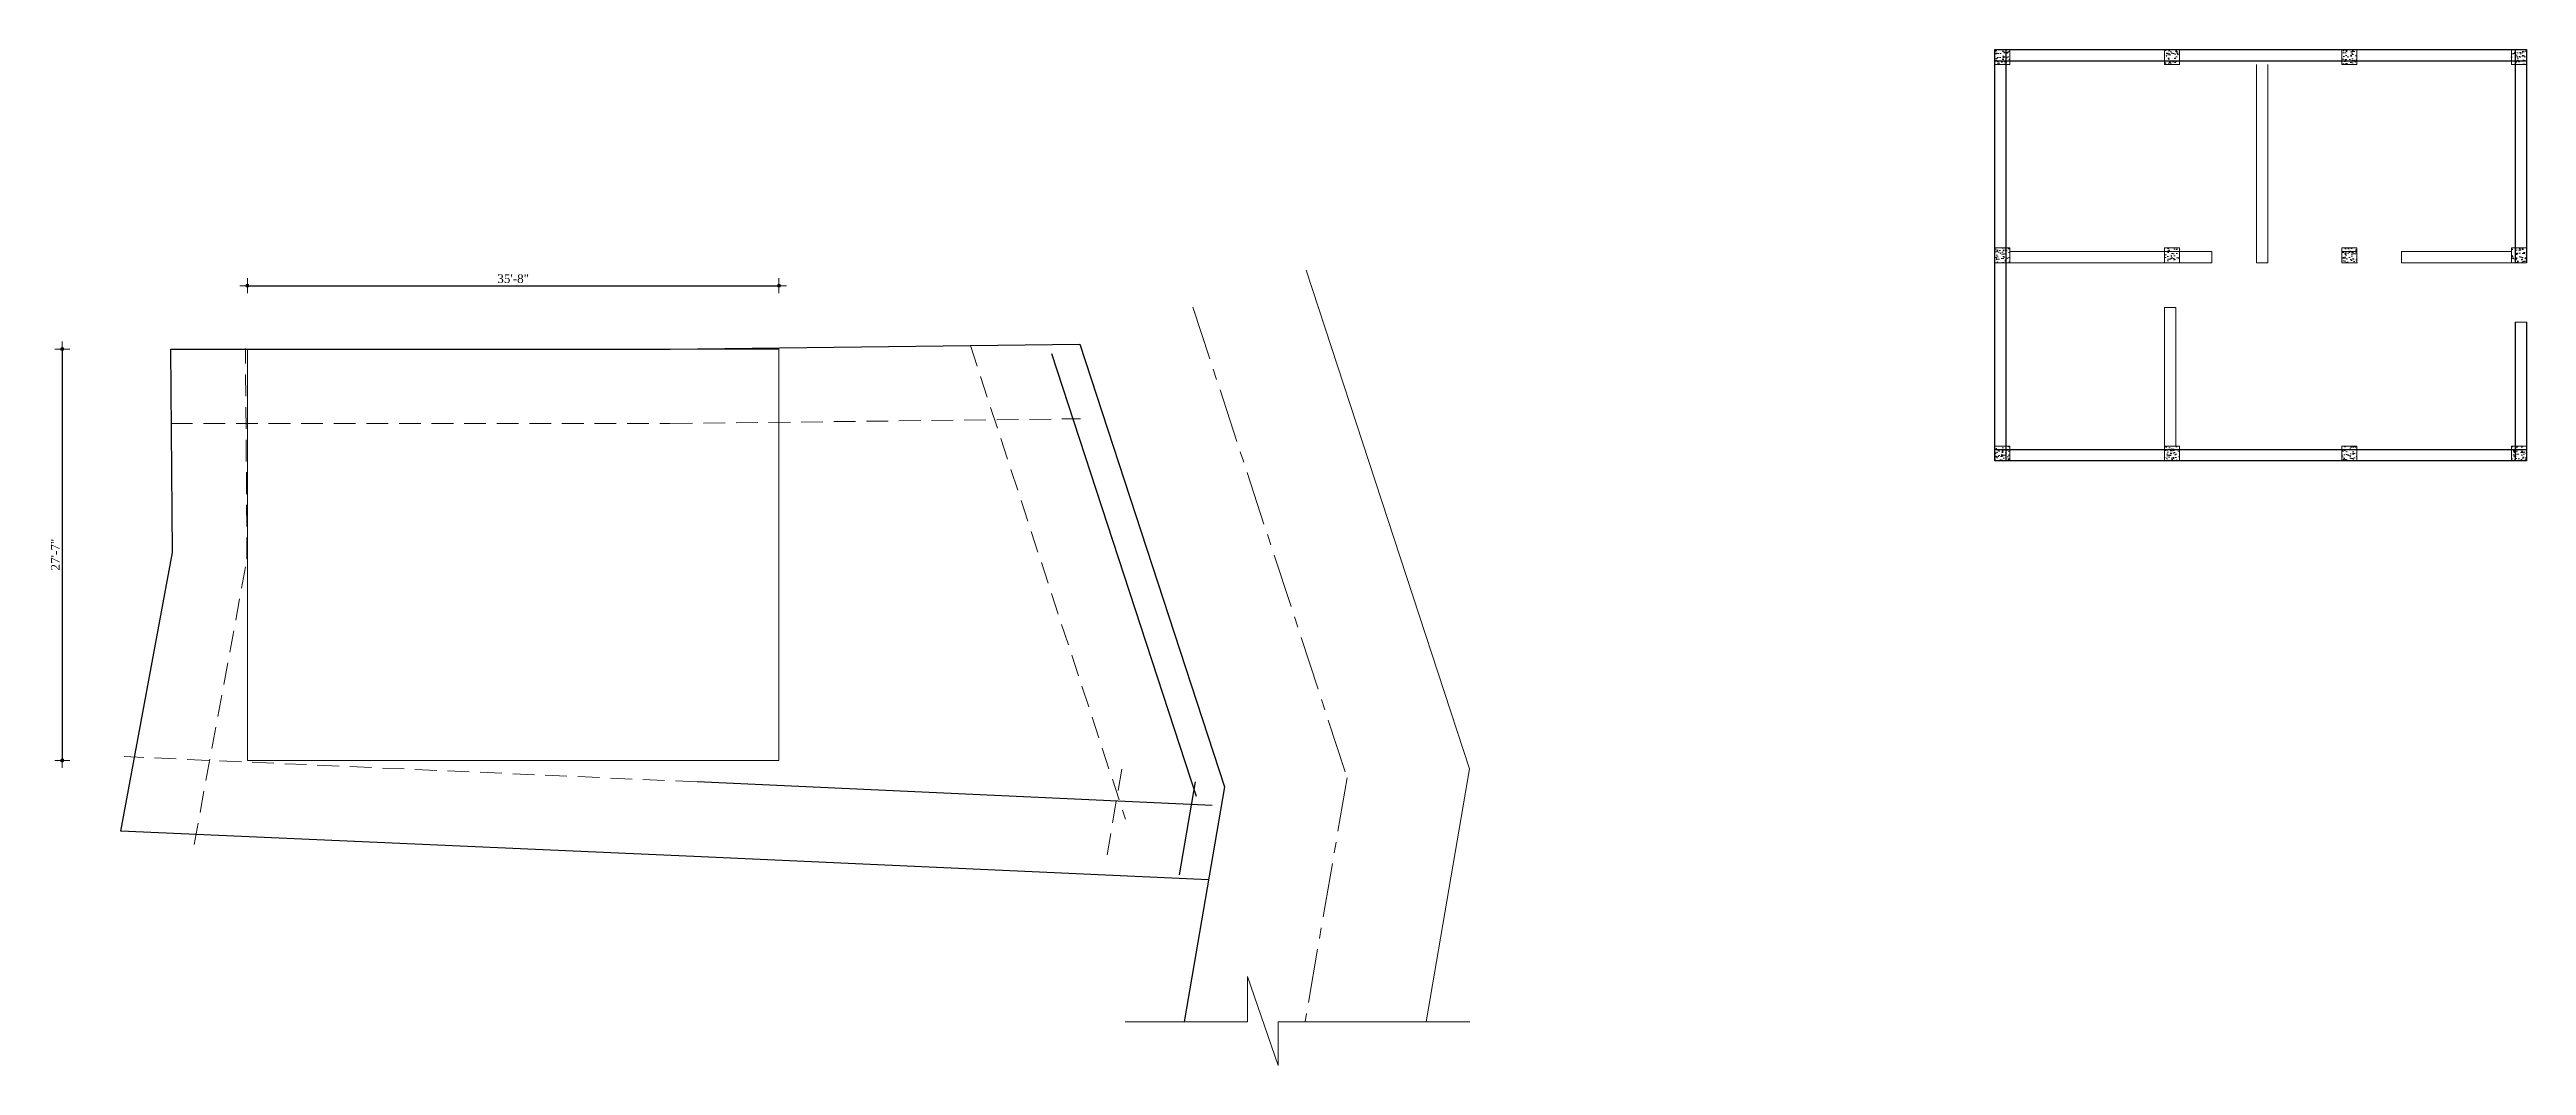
# Model space of a CAD drawing. Header units: inches. Extents: x 897 to 49934, y -34925 to -18564.
# Drawn here: x 39821 to 41816, y -24792 to -23974 of the extents above; entities that cross this region are included whole.
import ezdxf

# ---------------------------------------------------------------- set-up
doc = ezdxf.new("R2010")
doc.units = ezdxf.units.IN
doc.header["$LTSCALE"] = 35
doc.header["$MEASUREMENT"] = 0
doc.header["$PDMODE"] = 34
doc.linetypes.add('CENTER', pattern=[2, 1.25, -0.25, 0.25, -0.25])
doc.linetypes.add('DASHED', pattern=[0.75, 0.5, -0.25])
for name, color, linetype, lineweight in [('Boundary', 1, 'Continuous', 30), ('Centre', 8, 'CENTER', 5), ('CORNICE', 150, 'Continuous', 9), ('HACTH', 8, 'Continuous', 13), ('Road', 3, 'Continuous', 5), ('SES-Access Road', 2, 'Continuous', 15), ('SES-DIMENSION', 142, 'Continuous', 13), ('SES-Wall Plan', 6, 'Continuous', 30), ('SeTBACK', 2, 'DASHED', 5)]:
    doc.layers.add(name, color=color, linetype=linetype, lineweight=lineweight)
doc.styles.add('7 INCH', font='times.ttf', dxfattribs={"height": 7})
doc.dimstyles.new('7 INCH', dxfattribs={"dimscale": 0, "dimtxt": 7, "dimasz": 1, "dimexe": 2, "dimexo": 9, "dimgap": 2, "dimtad": 1, "dimdec": 0, "dimzin": 3, "dimdsep": 46, "dimlunit": 4, "dimtxsty": '7 INCH', "dimblk": 'DIM', "dimcen": 3, "dimdle": 3, "dimse1": 1, "dimse2": 1, "dimclrd": 256, "dimclre": 256, "dimclrt": 7, "dimadec": 1, "dimazin": 2, "dimtfac": 1, "dimtdec": 0, "dimtix": 1, "dimtofl": 0, "dimtmove": 2, "dimatfit": 3, "dimldrblk": 'ARW', "dimfxl": 2, "dimfrac": 2, "dimtolj": 2, "dimtzin": 0, "dimarcsym": 0})

msp = doc.modelspace()

# ---------------------------------------------------------------- blocks, each defined once
blk = doc.blocks.new('DIM')
at = {"layer": 'SES-DIMENSION'}
h = blk.add_hatch(color=256, dxfattribs=at)
h.paths.add_polyline_path([(0, 1.3), (0, 0), (1.3, 0, 0.414214)])
h.paths.add_polyline_path([(1.3, 0), (0, 0), (0, -1.3, 0.414214)])
h.paths.add_polyline_path([(0, 0), (-1.3, 0, 0.414214), (0, -1.3)])
h.paths.add_polyline_path([(0, 1.3, 0.414214), (-1.3, 0), (0, 0)])
for p, q in [((-6, 0), (6, 0)), ((0, 6), (0, -6))]:
    blk.add_line(p, q, dxfattribs=at)
blk.add_circle((0, 0), 1.28, dxfattribs=at)
blk = doc.blocks.new('*D1077')
at = {"layer": 'Defpoints', "color": 0, "transparency": 16777216}
for p in [(39980.4, -24214.9), (39831.3, -24546.2), (39980.4, -24546.2)]:
    blk.add_point(p, dxfattribs=at)
at = {"layer": 'SES-Access Road', "lineweight": -2, "transparency": 16777216}
blk.add_line((39831.3, -24215.9), (39831.3, -24545.2), dxfattribs=at)
for p, rotation in [((39831.3, -24214.9), 90), ((39831.3, -24546.2), 270)]:
    blk.add_blockref('DIM', p, dxfattribs=dict(at, rotation=rotation))
at = {"layer": 'SES-Access Road', "color": 7, "transparency": 16777216, "insert": (39825.7, -24380.5), "char_height": 7, "attachment_point": 5, "rotation": 90, "style": '7 INCH'}
blk.add_mtext('\\A2;27\'-7"', dxfattribs=at)
blk = doc.blocks.new('ARW')
at = {"layer": 'SES-DIMENSION'}
blk.add_lwpolyline([(10, 0, 0, 6, 0), (0, 0, 0, 0, 0), (10, 0, 0, 0, 0)], format="xyseb", dxfattribs=at)
blk = doc.blocks.new('*D1078')
at = {"layer": 'Defpoints', "color": 0, "transparency": 16777216}
for p in [(40408.6, -24163.9), (40408.6, -24214.9), (39980.4, -24273.6)]:
    blk.add_point(p, dxfattribs=at)
at = {"layer": 'SES-Access Road', "lineweight": -2, "transparency": 16777216}
blk.add_line((39981.4, -24163.9), (40407.6, -24163.9), dxfattribs=at)
at = {"layer": 'SES-Access Road', "lineweight": -2, "transparency": 16777216, "rotation": 180}
blk.add_blockref('DIM', (39980.4, -24163.9), dxfattribs=at)
at = {"layer": 'SES-Access Road', "lineweight": -2, "transparency": 16777216}
blk.add_blockref('DIM', (40408.6, -24163.9), dxfattribs=at)
at = {"layer": 'SES-Access Road', "color": 7, "transparency": 16777216, "insert": (40194.5, -24158.3), "char_height": 7, "attachment_point": 5, "style": '7 INCH'}
blk.add_mtext('\\A2;35\'-8"', dxfattribs=at)
blk = doc.blocks.new('sfvhsfh')
at = {"layer": 'HACTH', "transparency": 33554483}
h = blk.add_hatch(dxfattribs=at)
h.set_pattern_fill('AR-CONC', color=256)
h.set_pattern_definition([(50, (0, 0), (7.1726018, -0.62752135), [0.75, -8.25]), (355, (0, 0), (-1.3875133, 7.5219213), [0.6, -6.6]), (100.451444, (0.598, -0.052), (5.7850885, 6.8943999), [0.6374019, -7.0114211]), (46.1842, (0, 2), (10.6724133, -1.6551928), [1.125, -12.375]), (96.635635, (0.889, 1.862), (9.3466195, 9.741186), [0.9561034, -10.5171376]), (351.184164, (0, 2), (9.3466195, 9.741186), [0.9, -9.9]), (21, (1, 1.5), (5.9690705, -4.0261889), [0.75, -8.25]), (326, (1, 1.5), (2.4331533, 7.2515005), [0.6, -6.6]), (71.451445, (1.4974, 1.1645), (8.4022238, 3.2253115), [0.6374019, -7.0114211]), (37.5, (0, 0), (0.12159855, 3.32893854), [0, -6.52, 0, -6.7, 0, -6.625]), (7.5, (0, 0), (2.63069537, 3.94411712), [0, -3.82, 0, -6.37, 0, -2.525]), (327.5, (-2.23, 0), (5.33822436, -0.22554872), [0, -2.5, 0, -7.8, 0, -10.35]), (317.5, (-3.23, 0), (5.8318617, 1.00104982), [0, -3.25, 0, -5.18, 0, -7.35])])
h.paths.add_polyline_path([(41126.3, -23988.9), (41114.3, -23988.9), (41114.3, -24000.9), (41126.3, -24000.9)])
at = {"layer": 'CORNICE'}
blk.add_lwpolyline([(41114.3, -23988.9), (41126.3, -23988.9), (41126.3, -24000.9), (41114.3, -24000.9)], close=True, dxfattribs=at)

# ---------------------------------------------------------------- dimensions: what is measured, and where the dimension line sits
at = {"layer": 'SES-Access Road'}
dim = msp.add_linear_dim(base=(40408.58, -24163.89), p1=(39980.4, -24273.58), p2=(40408.58, -24214.9), dimstyle='7 INCH', override={"dimscale": 1}, dxfattribs=at)
dim.commit()
dim.dimension.update_dxf_attribs({"geometry": '*D1078', "text_midpoint": (40194.49, -24158.33)})
dim = msp.add_linear_dim(base=(39831.25, -24546.18), p1=(39980.4, -24214.9), p2=(39980.4, -24546.18), angle=90, dimstyle='7 INCH', override={"dimscale": 1}, dxfattribs=at)
dim.commit()
dim.dimension.update_dxf_attribs({"geometry": '*D1077', "text_midpoint": (39825.68, -24380.54)})

# ---------------------------------------------------------------- linework, layer by layer
for p, q in [((40628, -24218.56), (40744.68, -24574.88)), ((40757.38, -24582.38), (40342.81, -24563.51)), ((40743.83, -24563.35), (40730.99, -24638.26))]:
    msp.add_line(p, q)
at = {"layer": 'Boundary'}
for p, q in [((39920.09, -24378.9), (39918.83, -24214.9)), ((39918.83, -24214.9), (40320.83, -24214.9)), ((40320.83, -24214.9), (40650.81, -24211.09)), ((40650.81, -24211.09), (40767.49, -24567.41)), ((39878.53, -24603.08), (39920.09, -24378.9)), ((40767.49, -24567.41), (40735.03, -24756.79)), ((40340.08, -24623.45), (39878.53, -24603.08)), ((40754.65, -24642.32), (40340.08, -24623.45))]:
    msp.add_line(p, q, dxfattribs=at)
at = {"layer": 'Centre'}
for p, q in [((40742.04, -24181.22), (40866.13, -24560.16)), ((40866.13, -24560.16), (40832.43, -24756.79))]:
    msp.add_line(p, q, dxfattribs=at)
at = {"layer": 'Road'}
for p, q in [((40833.28, -24151.34), (40964.77, -24552.91)), ((40964.77, -24552.91), (40929.83, -24756.79))]:
    msp.add_line(p, q, dxfattribs=at)
at = {"layer": 'SES-Access Road'}
for p, q in [((41399.91, -24136.4), (41562.67, -24136.4)), ((41667.36, -24136.4), (41679.36, -24136.4)), ((41715.36, -24136.4), (41715.36, -24145.4)), ((41715.36, -24136.4), (41804.09, -24136.4)), ((41399.91, -24145.4), (41562.67, -24145.4)), ((41598.67, -24145.4), (41607.67, -24145.4)), ((41667.36, -24145.4), (41679.36, -24145.4)), ((41715.36, -24145.4), (41804.09, -24145.4)), ((41807.09, -24145.4), (41816.09, -24145.4)), ((41524.64, -24181.4), (41533.64, -24181.4)), ((41807.09, -24193.4), (41816.09, -24193.4))]:
    msp.add_line(p, q, dxfattribs=at)
for points in [[(41598.67, -24145.4), (41598.67, -23985.76)], [(41607.67, -24145.4), (41607.67, -23985.76)], [(41562.67, -24145.4), (41562.67, -24136.4)], [(41524.64, -24293.04), (41524.64, -24181.4)], [(41533.64, -24293.04), (41533.64, -24181.4)]]:
    msp.add_lwpolyline(points, dxfattribs=at)
at = {"layer": 'SES-DIMENSION'}
msp.add_lwpolyline([(39980.4, -24214.9), (40408.58, -24214.9), (40408.58, -24546.18), (39980.4, -24546.18)], close=True, dxfattribs=at)
msp.add_lwpolyline([(40687.52, -24756.79), (40785.84, -24756.79), (40785.84, -24720.13), (40810.6, -24791.84), (40810.6, -24756.79), (40965.06, -24756.79)], dxfattribs=at)
at = {"layer": 'SES-Wall Plan'}
for p, q in [((41387.91, -23973.76), (41816.09, -23973.76)), ((41387.91, -24305.04), (41387.91, -23973.76)), ((41396.91, -24305.04), (41396.91, -23973.76)), ((41807.09, -23973.76), (41807.09, -24145.4)), ((41816.09, -23973.76), (41816.09, -24145.4)), ((41387.91, -23982.76), (41816.09, -23982.76)), ((41807.09, -24193.4), (41807.09, -24305.04)), ((41816.09, -24193.4), (41816.09, -24305.04)), ((41816.09, -24296.04), (41387.91, -24296.04)), ((41816.09, -24305.04), (41387.91, -24305.04))]:
    msp.add_line(p, q, dxfattribs=at)
at = {"layer": 'SeTBACK'}
for p, q in [((39980.13, -24384.18), (39978.83, -24214.44)), ((40562.75, -24212.11), (40687.66, -24593.55)), ((39918.83, -24274.9), (40320.83, -24274.9)), ((40321.52, -24274.9), (40651.5, -24271.09)), ((39937.52, -24614.01), (39980.13, -24384.18)), ((40342.72, -24563.51), (39881.17, -24543.13)), ((40684.69, -24553.22), (40671.86, -24628.13))]:
    msp.add_line(p, q, dxfattribs=at)

# ---------------------------------------------------------------- block references
at = {"layer": 'SES-Access Road'}
for p in [(273.64, 15.13), (410.37, 15.13), (553.09, 15.13), (689.82, 15.13), (273.64, -144.51), (410.37, -144.51), (553.09, -144.51), (689.82, -144.51), (273.64, -304.15), (410.37, -304.15), (553.09, -304.15), (689.82, -304.15)]:
    msp.add_blockref('sfvhsfh', p, dxfattribs=at)

msp.set_redraw_order([(e.dxf.handle, doc.entitydb.next_handle()) for e in msp.query("TEXT MTEXT ATTDEF DIMENSION ARC_DIMENSION")])  # texts and dimensions are drawn at this point

doc.saveas('drawing.dxf')
